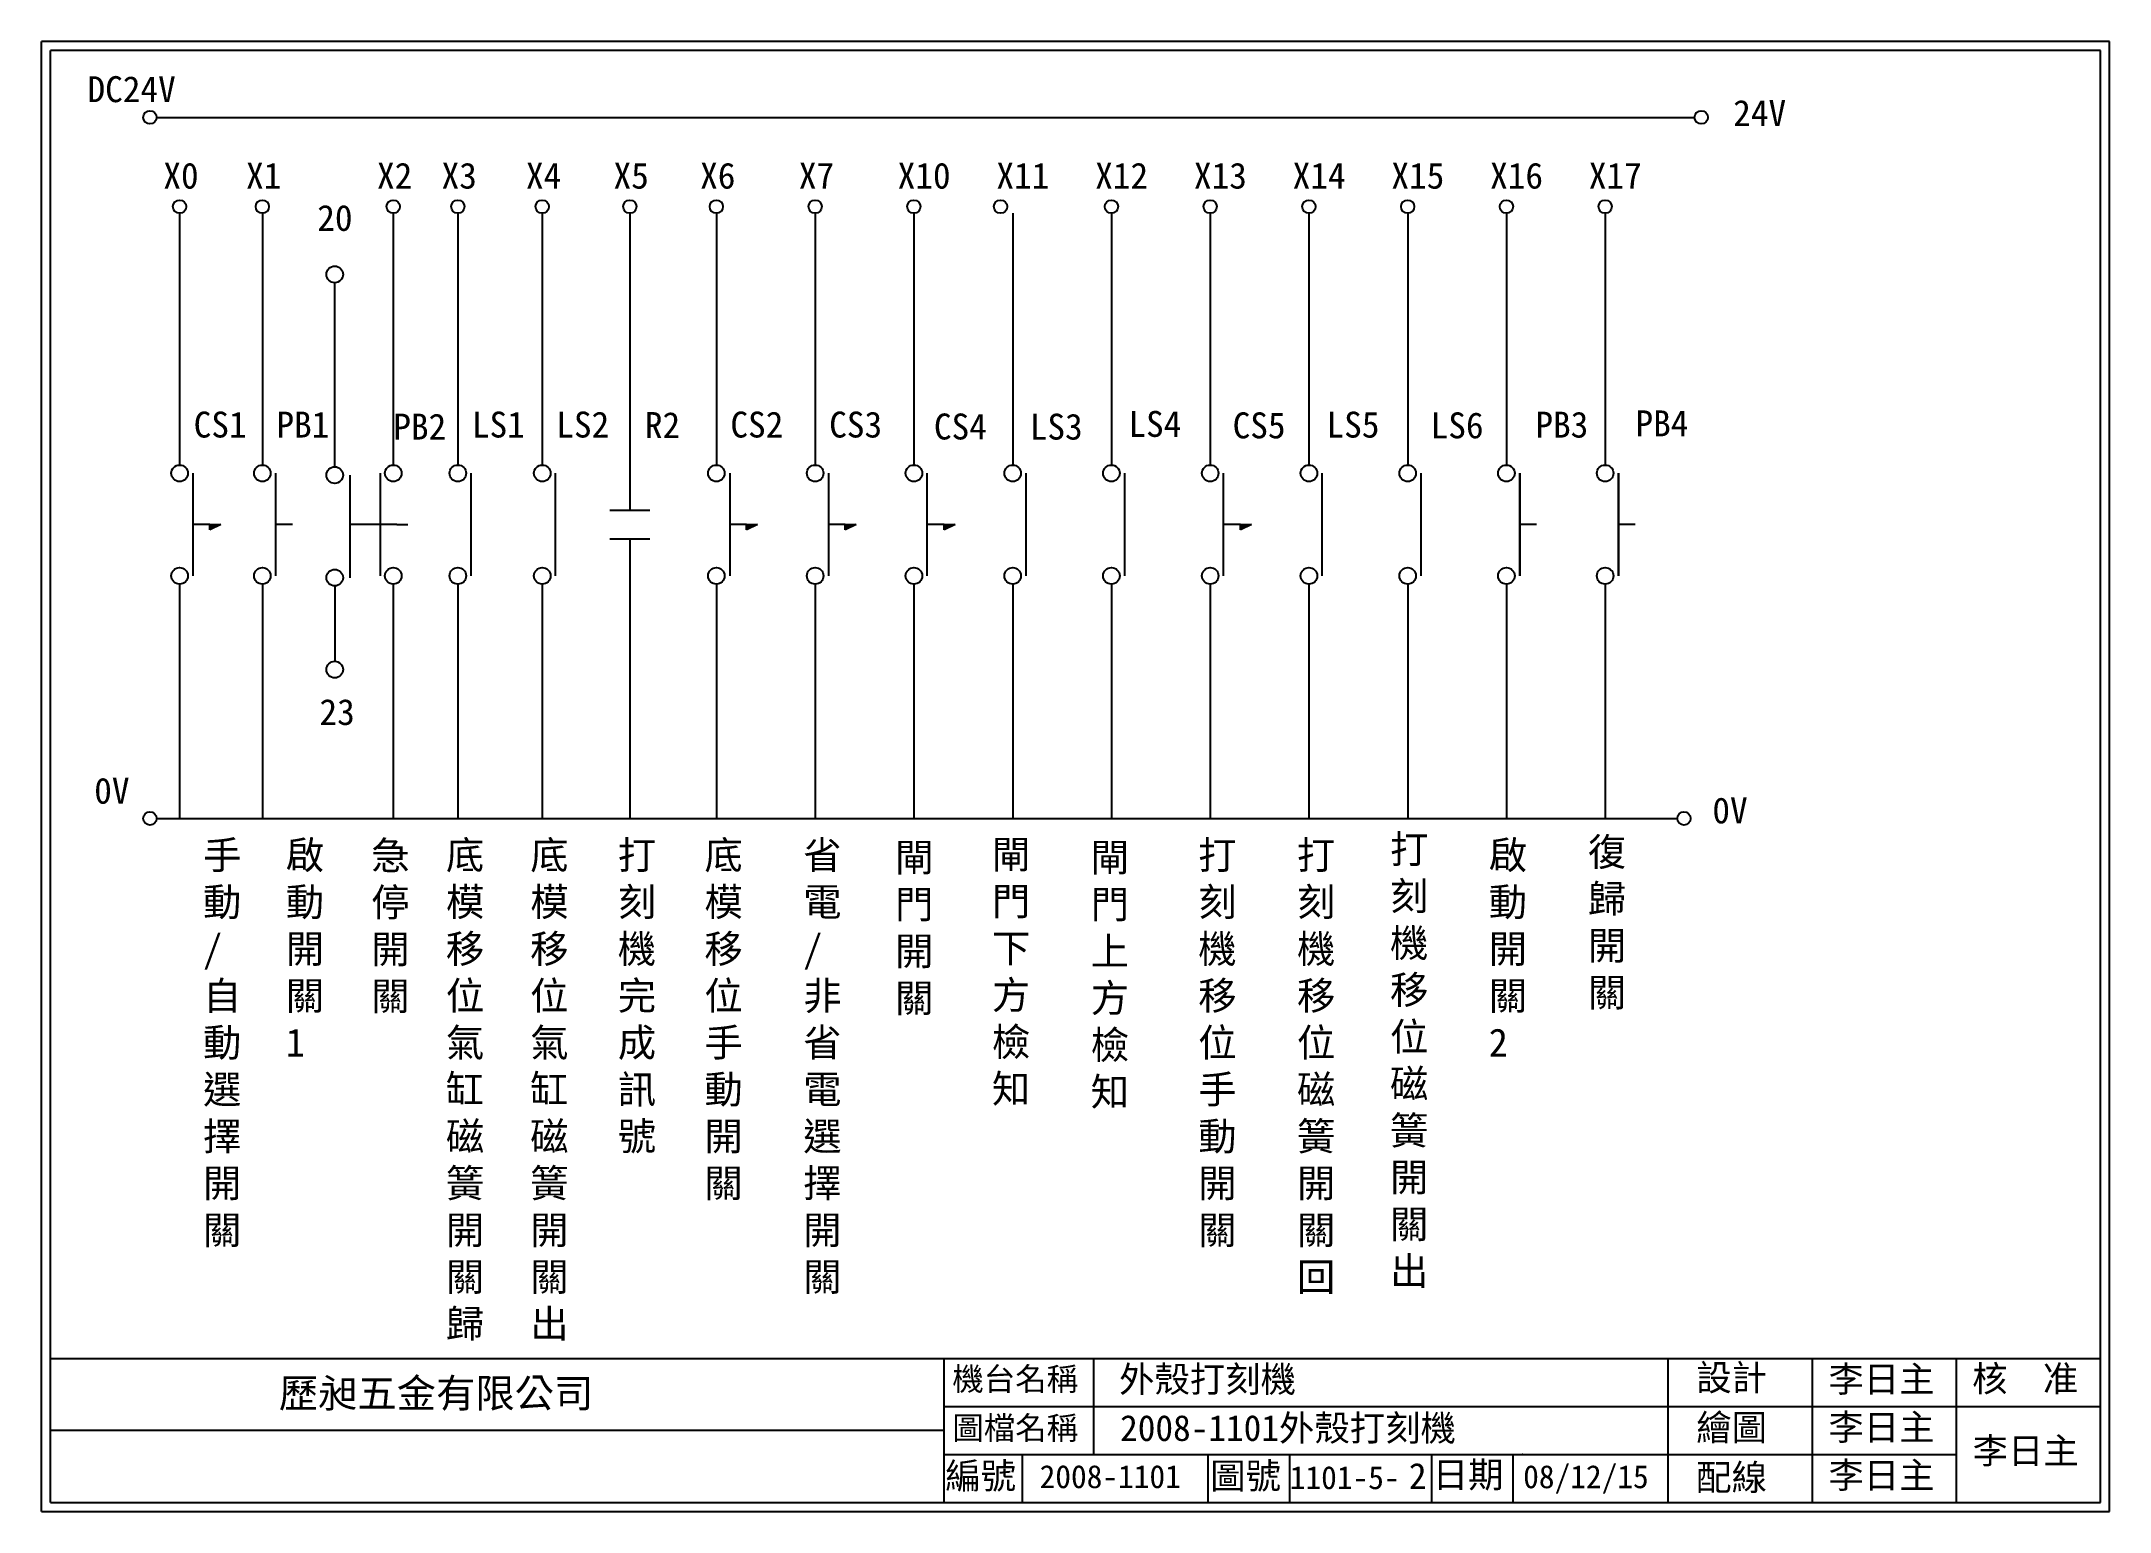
# Model space of a CAD drawing. Extents: x 144 to 1779, y -108 to 119.
# Drawn here: x 481.2 to 768.2, y -108.1 to 95.9 of the extents above; entities that cross this region are included whole.
import ezdxf

# ---------------------------------------------------------------- set-up
doc = ezdxf.new("R2010")
doc.units = 0
doc.layers.add('圖框層', color=7, linetype='CONTINUOUS')
doc.layers.add('標尺寸層', color=3, linetype='CONTINUOUS')
doc.styles.add('CNS', font='romanc.shx', dxfattribs={"bigfont": 'chineset.shx'})
doc.styles.add('STSL', font='KAIU.TTF')

msp = doc.modelspace()

# ---------------------------------------------------------------- texts
at = {"layer": '圖框層', "color": 4, "style": 'STSL'}
for s, p in [('DC24V', (487.56, 87.48)), ('24V', (715.92, 84.18)), ('X0', (498.08, 75.48)), ('X1', (509.56, 75.48)), ('X2', (527.73, 75.48)), ('X3', (536.69, 75.48)), ('X4', (548.4, 75.48)), ('X5', (560.55, 75.48)), ('X6', (572.57, 75.48)), ('X7', (586.27, 75.48)), ('X10', (599.98, 75.48)), ('X11', (613.68, 75.48)), ('X12', (627.39, 75.48)), ('X13', (641.09, 75.48)), ('X14', (654.79, 75.48)), ('X15', (668.49, 75.48)), ('X16', (682.19, 75.48)), ('X17', (695.89, 75.48)), ('20', (519.44, 69.62)), ('CS1', (502.29, 40.95)), ('PB1', (513.77, 40.95)), ('PB2', (529.99, 40.67)), ('LS1', (540.9, 40.95)), ('LS2', (552.61, 40.95)), ('R2', (564.9, 40.88)), ('CS2', (576.77, 40.95)), ('CS3', (590.48, 40.95)), ('CS4', (605.01, 40.68)), ('LS3', (618.31, 40.66)), ('LS4', (632, 41.04)), ('CS5', (646.46, 40.84)), ('LS5', (659.49, 40.94)), ('LS6', (673.94, 40.84)), ('PB3', (688.47, 40.94)), ('PB4', (702.36, 41.12)), ('23', (519.75, 1.07)), ('0V', (488.49, -9.85)), ('0V', (713.03, -12.58))]:
    msp.add_text(s, height=3.6, dxfattribs=at).set_placement(p)
at = {"layer": '圖框層', "style": 'STSL'}
msp.add_text('2', height=3.6, dxfattribs=at).set_placement((670.92, -104.91))
at = {"layer": '標尺寸層', "color": 7, "char_height": 3.9, "attachment_point": 1, "style": 'CNS'}
for s, insert, width in [('{\\fDFKai-SB|b0|i0|c136|p65;打刻機移位磁簧開關出}', (668.3, -14.22), 2.8321), ('\\pt0,3.9;{\\fDFKai-SB|b0|i0|c136|p65;復歸開關}', (695.76, -14.59), 2.0895), ('{\\fDFKai-SB|b0|i0|c136|p65;手動\\P/\\P自動選擇開關}', (503.59, -15.03), 4.9608), ('{\\fDFKai-SB|b0|i0|c136|p65;啟動開關\\P1}', (515.07, -15.03), 4.9608), ('{\\fDFKai-SB|b0|i0|c136|p65;急停開關}', (526.93, -15.09), 4.9608), ('{\\fDFKai-SB|b0|i0|c136|p65;底模移位氣缸磁簧開關歸}', (537.29, -15.03), 4.9608), ('{\\fDFKai-SB|b0|i0|c136|p65;底模移位氣缸磁簧開關出}', (548.99, -15.03), 4.9608), ('{\\fDFKai-SB|b0|i0|c136|p65;打刻機完成訊號}', (561.14, -15.03), 4.9608), ('{\\fDFKai-SB|b0|i0|c136|p65;底模移位手動\\P開關}', (573.16, -15.03), 4.9608), ('{\\fDFKai-SB|b0|i0|c136|p65;省電\\P/\\P非\\P省\\P電\\P選擇開關}', (586.87, -15.03), 4.9608), ('{\\fDFKai-SB|b0|i0|c136|p65;閘門開關}', (599.62, -15.35), 4.9608), ('{\\fDFKai-SB|b0|i0|c136|p65;閘門下\\P方檢知}', (613.06, -14.93), 4.9608), ('{\\fDFKai-SB|b0|i0|c136|p65;閘門上方檢知}', (626.77, -15.35), 4.9608), ('{\\fDFKai-SB|b0|i0|c136|p65;打刻機移位手動\\P開關}', (641.69, -15.03), 4.9608), ('{\\fDFKai-SB|b0|i0|c136|p65;打刻機移位磁簧開關回}', (655.39, -15.03), 4.2205), ('{\\fDFKai-SB|b0|i0|c136|p65;啟動開關\\P2}', (682, -15.03), 4.9608)]:
    msp.add_mtext(s, dxfattribs=dict(at, insert=insert, width=width))

# ---------------------------------------------------------------- blocks, each defined once
blk = doc.blocks.new('20081101外殼打刻機圖塊')
at = {"layer": '圖框層'}
for p, q in [((287, 203.97), (0, 203.97)), ((0, 0), (0, 203.97)), ((287, 0), (287, 203.97)), ((285.75, 202.72), (1.25, 202.72)), ((1.25, 1.25), (1.25, 202.72)), ((285.75, 1.25), (285.75, 202.72)), ((1.25, 21.25), (111.73, 21.25)), ((111.73, 21.25), (285.75, 21.25)), ((125.28, 1.25), (125.28, 21.25)), ((146.05, 7.92), (146.05, 21.25)), ((225.75, 1.25), (225.75, 21.25)), ((245.75, 1.25), (245.75, 21.25)), ((265.75, 1.25), (265.75, 21.25)), ((125.28, 14.58), (285.75, 14.58)), ((125.28, 11.25), (1.25, 11.25)), ((125.28, 7.92), (265.75, 7.92)), ((136.15, 1.25), (136.15, 8)), ((161.92, 1.25), (161.92, 7.92)), ((173.23, 1.25), (173.23, 7.92)), ((192.94, 1.25), (192.94, 7.92)), ((204.21, 1.25), (204.21, 7.92)), ((0, 0), (287, 0)), ((1.25, 1.25), (285.75, 1.25))]:
    blk.add_line(p, q, dxfattribs=at)
blk.add_point((205.54, 7.92), dxfattribs=at)
at = {"layer": '圖框層', "style": 'STSL'}
for s, height, p in [('機台名稱', 3.2, (126.4, 16.81)), ('外殼打刻機', 3.6, (149.54, 16.57)), ('設計', 3.6, (229.63, 16.79)), ('李日主', 3.6, (247.98, 16.58)), ('核  准', 3.6, (267.92, 16.65)), ('歷昶五金有限公司', 4, (32.94, 14.44)), ('圖檔名稱', 3.2, (126.4, 10.01)), ('2008-1101外殼打刻機', 3.6, (149.69, 9.8)), ('繪圖', 3.6, (229.63, 9.88)), ('李日主', 3.6, (247.98, 9.91)), ('李日主', 3.6, (267.98, 6.65)), ('編號', 3.6, (125.43, 3.16)), ('2008-1101', 3.2, (138.52, 3.26)), ('圖號', 3.6, (162.19, 3.16)), ('1101-5-', 3.2, (173.23, 3.12)), ('日期', 3.6, (193.07, 3.33)), ('08/12/15', 3.2, (205.62, 3.25)), ('配線', 3.6, (229.63, 2.96)), ('李日主', 3.6, (247.98, 3.25))]:
    blk.add_text(s, height=height, dxfattribs=at).set_placement(p)

# ---------------------------------------------------------------- hatches: boundary and pattern name
at = {"layer": '標尺寸層'}
for points in [[(504.52, 28.16), (504.52, 28.88), (506.05, 28.88)], [(579, 28.16), (579, 28.88), (580.54, 28.88)], [(592.71, 28.16), (592.71, 28.88), (594.24, 28.88)], [(606.41, 28.16), (606.41, 28.88), (607.95, 28.88)], [(647.53, 28.16), (647.53, 28.88), (649.06, 28.88)]]:
    msp.add_hatch(color=7, dxfattribs=at).paths.add_polyline_path(points)

# ---------------------------------------------------------------- linework, layer by layer
at = {"layer": '標尺寸層', "color": 7}
for p, q in [((497.14, 85.37), (710.57, 85.37)), ((500.34, 72.06), (500.34, 37.14)), ((511.82, 72.06), (511.82, 37.14)), ((529.99, 72.06), (529.99, 37.14)), ((538.95, 72.06), (538.95, 37.14)), ((550.66, 72.06), (550.66, 37.14)), ((562.81, 72.06), (562.81, 30.86)), ((574.82, 72.06), (574.82, 37.14)), ((588.53, 72.06), (588.53, 37.14)), ((602.23, 72.06), (602.23, 37.14)), ((615.94, 72.06), (615.94, 37.14)), ((629.64, 72.06), (629.64, 37.14)), ((643.35, 72.06), (643.35, 37.14)), ((657.05, 72.06), (657.05, 37.14)), ((670.75, 72.06), (670.75, 37.14)), ((684.45, 72.06), (684.45, 37.14)), ((698.15, 72.06), (698.15, 37.14)), ((521.87, 36.89), (521.87, 62.43)), ((502.19, 35.99), (502.19, 21.76)), ((513.67, 21.76), (513.67, 35.99)), ((523.95, 35.74), (523.95, 21.51)), ((528.15, 35.99), (528.15, 21.76)), ((540.81, 21.76), (540.81, 35.99)), ((552.51, 21.76), (552.51, 35.99)), ((576.68, 35.99), (576.68, 21.76)), ((590.38, 35.99), (590.38, 21.76)), ((604.09, 21.76), (604.09, 35.99)), ((617.79, 21.76), (617.79, 35.99)), ((631.5, 21.76), (631.5, 35.99)), ((645.2, 21.76), (645.2, 35.99)), ((658.9, 21.76), (658.9, 35.99)), ((672.6, 21.76), (672.6, 35.99)), ((686.3, 21.76), (686.3, 35.99)), ((686.3, 35.99), (686.3, 21.76)), ((700, 21.76), (700, 35.99)), ((700, 35.99), (700, 21.76)), ((504.52, 28.88), (502.19, 28.88)), ((504.52, 28.88), (506.05, 28.88)), ((506.05, 28.88), (504.52, 28.16)), ((504.52, 28.16), (504.52, 28.88)), ((516, 28.88), (513.67, 28.88)), ((530.48, 28.88), (523.95, 28.88)), ((530.48, 28.88), (532.01, 28.88)), ((560.02, 30.86), (565.59, 30.86)), ((579, 28.88), (576.68, 28.88)), ((579, 28.88), (580.54, 28.88)), ((580.54, 28.88), (579, 28.16)), ((579, 28.16), (579, 28.88)), ((592.71, 28.88), (590.38, 28.88)), ((592.71, 28.88), (594.24, 28.88)), ((594.24, 28.88), (592.71, 28.16)), ((592.71, 28.16), (592.71, 28.88)), ((606.41, 28.88), (604.09, 28.88)), ((606.41, 28.88), (607.95, 28.88)), ((607.95, 28.88), (606.41, 28.16)), ((606.41, 28.16), (606.41, 28.88)), ((647.53, 28.88), (645.2, 28.88)), ((647.53, 28.88), (645.2, 28.88)), ((647.53, 28.88), (649.06, 28.88)), ((649.06, 28.88), (647.53, 28.16)), ((647.53, 28.16), (647.53, 28.88)), ((688.63, 28.88), (686.3, 28.88)), ((702.33, 28.88), (700, 28.88)), ((560.02, 26.89), (565.59, 26.89)), ((562.81, 26.89), (562.81, -11.89)), ((500.34, 20.61), (500.34, -11.89)), ((511.82, 20.61), (511.82, -11.89)), ((521.87, 20.36), (521.87, 9.92)), ((529.99, 20.61), (529.99, -11.89)), ((538.95, 20.61), (538.95, -11.89)), ((550.66, 20.61), (550.66, -11.89)), ((574.82, 20.61), (574.82, -11.89)), ((588.53, 20.61), (588.53, -11.89)), ((602.23, 20.61), (602.23, -11.89)), ((615.94, 20.61), (615.94, -11.89)), ((629.64, 20.61), (629.64, -11.89)), ((643.35, 20.61), (643.35, -11.89)), ((657.05, 20.61), (657.05, -11.89)), ((670.75, 20.61), (670.75, -11.89)), ((684.45, 20.61), (684.45, -11.89)), ((698.15, 20.61), (698.15, -11.89)), ((497.34, -11.89), (708.17, -11.89))]:
    msp.add_line(p, q, dxfattribs=at)
for centre, radius in [((496.22, 85.37), 0.92), ((711.49, 85.37), 0.92), ((500.34, 72.98), 0.92), ((511.82, 72.98), 0.92), ((529.99, 72.98), 0.92), ((538.95, 72.98), 0.92), ((550.66, 72.98), 0.92), ((562.81, 72.98), 0.92), ((574.82, 72.98), 0.92), ((588.53, 72.98), 0.92), ((602.23, 72.98), 0.92), ((614.26, 72.98), 0.92), ((629.64, 72.98), 0.92), ((643.35, 72.98), 0.92), ((657.05, 72.98), 0.92), ((670.75, 72.98), 0.92), ((684.45, 72.98), 0.92), ((698.15, 72.98), 0.92), ((521.87, 63.58), 1.15), ((500.34, 35.99), 1.15), ((511.82, 35.99), 1.15), ((521.87, 35.74), 1.15), ((529.99, 35.99), 1.15), ((538.95, 35.99), 1.15), ((550.66, 35.99), 1.15), ((574.82, 35.99), 1.15), ((588.53, 35.99), 1.15), ((602.23, 35.99), 1.15), ((615.94, 35.99), 1.15), ((629.64, 35.99), 1.15), ((643.35, 35.99), 1.15), ((657.05, 35.99), 1.15), ((670.75, 35.99), 1.15), ((684.45, 35.99), 1.15), ((698.15, 35.99), 1.15), ((500.34, 21.76), 1.15), ((511.82, 21.76), 1.15), ((521.87, 21.51), 1.15), ((529.99, 21.76), 1.15), ((538.95, 21.76), 1.15), ((550.66, 21.76), 1.15), ((574.82, 21.76), 1.15), ((588.53, 21.76), 1.15), ((602.23, 21.76), 1.15), ((615.94, 21.76), 1.15), ((629.64, 21.76), 1.15), ((643.35, 21.76), 1.15), ((657.05, 21.76), 1.15), ((670.75, 21.76), 1.15), ((684.45, 21.76), 1.15), ((698.15, 21.76), 1.15), ((521.87, 8.76), 1.15), ((496.22, -11.89), 0.92), ((709.09, -11.89), 0.92)]:
    msp.add_circle(centre, radius, dxfattribs=at)

# ---------------------------------------------------------------- block references
msp.add_blockref('20081101外殼打刻機圖塊', (481.16, -108.06), dxfattribs=at)

msp.set_redraw_order([(e.dxf.handle, doc.entitydb.next_handle()) for e in msp.query("TEXT MTEXT ATTDEF DIMENSION ARC_DIMENSION")])  # texts and dimensions are drawn at this point

doc.saveas('drawing.dxf')
